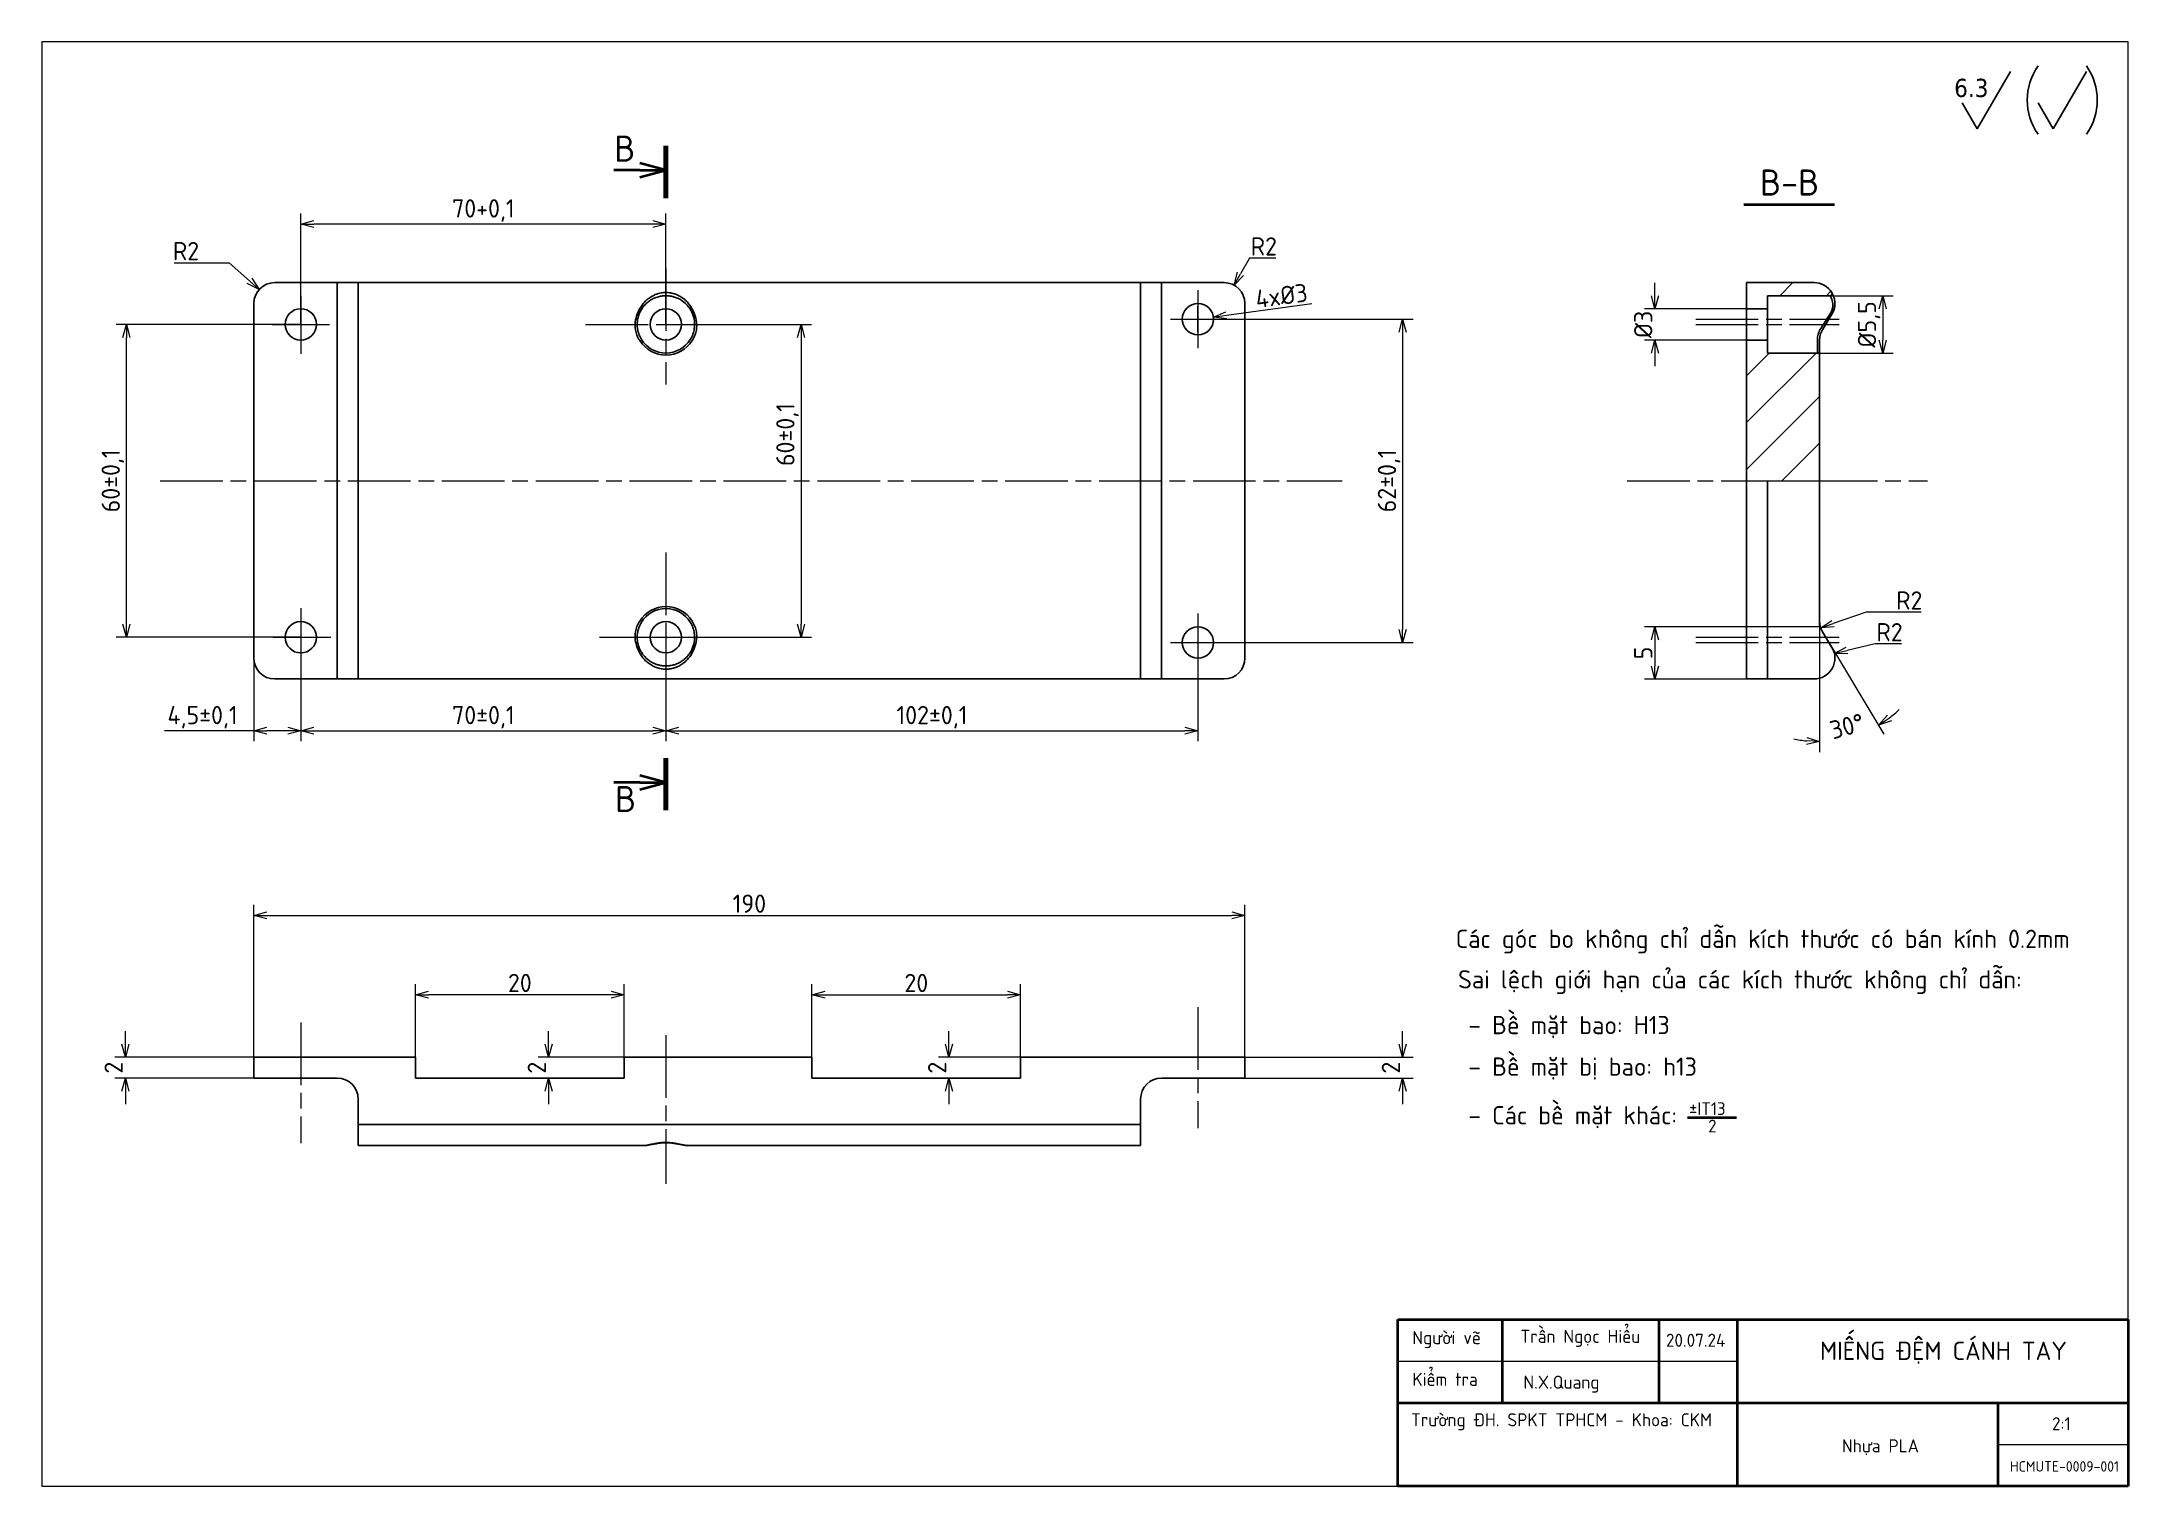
# Paper-space layout 'Sheet' of a CAD drawing. Header units: millimetres. Extents: x 10 to 410, y 10 to 287.
# The model-space entities are those that its viewports show. They can reach past a viewport. Long polylines and large blocks are cut down to what shows.
import ezdxf

# ---------------------------------------------------------------- set-up
doc = ezdxf.new("R2010")
doc.units = ezdxf.units.MM
doc.linetypes.add('AM_ISO08W050', pattern=[18, 12, -1.5, 3, -1.5])
for name, color, linetype, lineweight in [('AM_10', 7, 'AM_ISO08W050', 35), ('DuongTamNho', 7, 'AM_ISO08W050', 13), ('NetDam', 7, 'Continuous', 35), ('Netmanh', 5, 'Continuous', 13), ('NÉT MẶT CẮT', 10, 'Continuous', 70), ('Nét đậm', 7, 'Continuous', 35), ('Symbol (ISO)', 7, 'Continuous', 25)]:
    doc.layers.add(name, color=color, linetype=linetype, lineweight=lineweight)
doc.styles.add('MtXpl_TCVN_7284', font='')
doc.styles.add('Note Text (ISO)', font='')
doc.styles.get('MtXpl_TCVN_7284').set_extended_font_data('TCVN 7284')
doc.styles.get('Note Text (ISO)').set_extended_font_data('TCVN 7284')
doc.dimstyles.new('Default (ISO)$0', dxfattribs={"dimtxt": 3.5, "dimasz": 2.5, "dimexe": 2, "dimexo": 0, "dimgap": 0.5, "dimtad": 1, "dimtxsty": 'Note Text (ISO)', "dimblk": 'OPEN30', "dimblk1": 'OPEN30', "dimblk2": 'OPEN90', "dimcen": 2.5, "dimclrd": 256, "dimclre": 256, "dimclrt": 256, "dimazin": 0, "dimtfac": 1, "dimtofl": 0, "dimtmove": 0, "dimatfit": 3, "dimldrblk": 'OPEN30', "dimfxl": 1, "dimtolj": 1, "dimtzin": 0, "dimlwd": -1, "dimlwe": -1, "dimarcsym": 0})
doc.dimstyles.new('Default (ISO)$2', dxfattribs={"dimtxt": 3.5, "dimasz": 2.5, "dimexe": 2, "dimexo": 0, "dimgap": 0.5, "dimtad": 1, "dimtxsty": 'Note Text (ISO)', "dimblk": 'OPEN30', "dimblk1": 'OPEN30', "dimblk2": 'OPEN90', "dimcen": 2.5, "dimclrd": 256, "dimclre": 256, "dimclrt": 256, "dimazin": 0, "dimtfac": 1, "dimtofl": 0, "dimtmove": 0, "dimatfit": 3, "dimldrblk": 'OPEN30', "dimfxl": 1, "dimtolj": 1, "dimtzin": 0, "dimlwd": -1, "dimlwe": -1, "dimarcsym": 0})
doc.dimstyles.new('Default (ISO)$3', dxfattribs={"dimtxt": 3.5, "dimasz": 2.5, "dimexe": 2, "dimexo": 0, "dimgap": 0.5, "dimtad": 1, "dimtxsty": 'Note Text (ISO)', "dimblk": 'OPEN30', "dimblk1": 'OPEN30', "dimblk2": 'OPEN90', "dimcen": 2.5, "dimclrd": 256, "dimclre": 256, "dimclrt": 256, "dimazin": 0, "dimtfac": 1, "dimtofl": 0, "dimtmove": 0, "dimatfit": 0, "dimldrblk": 'OPEN30', "dimfxl": 1, "dimtolj": 1, "dimtzin": 0, "dimlwd": -1, "dimlwe": -1, "dimarcsym": 0})
doc.dimstyles.new('Default (ISO)$4', dxfattribs={"dimtxt": 3.5, "dimasz": 2.5, "dimexe": 2, "dimexo": 0, "dimgap": 0.5, "dimtad": 1, "dimtih": 1, "dimtoh": 1, "dimtxsty": 'Note Text (ISO)', "dimblk": 'OPEN30', "dimblk1": 'OPEN30', "dimblk2": 'OPEN90', "dimcen": 2.5, "dimclrd": 256, "dimclre": 256, "dimclrt": 256, "dimazin": 0, "dimtfac": 1, "dimtofl": 0, "dimtmove": 0, "dimatfit": 3, "dimldrblk": 'OPEN30', "dimfxl": 1, "dimtolj": 1, "dimtzin": 0, "dimlwd": -1, "dimlwe": -1, "dimarcsym": 0})

psp = doc.layouts.new('Sheet')

# ---------------------------------------------------------------- texts
at = {"layer": 'NetDam', "attachment_point": 1}
for s, insert, char_height in [('{\\fTCVN 7284|b0|i0|c0|p34;Các góc bo không chỉ dẫn kích thước có bán kính 0.2mm}', (281.06, 116.726), 3.5), ('{\\fTCVN 7284|b0|i0|c0|p34;Sai lệch giới hạn của các kích thước không chỉ dẫn:}', (281.526, 108.955), 3.5), ('{\\fTCVN 7284|b0|i0|c0|p34; – Bề mặt bao: H13}', (281.347, 100.192), 3.5), ('{\\fTCVN 7284|b0|i0|c0|p34; – Bề mặt bị bao: h13}', (281.347, 92.223), 3.5), ('{\\fTCVN 7284|b0|i0|c0|p34; – Các bề mặt khác: }', (281.347, 82.894), 3.5), ('{\\fTCVN 7284|b0|i0|c0|p34;±IT13}', (325.799, 83.64), 2.45), ('{\\fTCVN 7284|b0|i0|c0|p34;2}', (329.468, 80.296), 2.45), ('{\\fTCVN 7284|b0|i0|c0|p34;Trần Ngọc Hiểu}', (293.487, 39.993), 2.5), ('{\\fTCVN 7284|b0|i0|c0|p34;Người vẽ}', (272.75, 39.75), 2.5), ('{\\fTCVN 7284|b0|i0|c0|p34;20.07.24}', (321.374, 39.25), 2.5), ('{\\fTCVN 7284|b0|i0|c0|p34;Kiểm tra}', (272.75, 31.75), 2.5), ('{\\fTCVN 7284|b0|i0|c0|p34;N.X.Quang}', (294.053, 31.212), 2.5), ('{\\fTCVN 7284|b0|i0|c0|p34;Trường ĐH. SPKT TPHCM - Khoa: CKM}', (272.498, 24), 2.5), ('{\\fTCVN 7284|b0|i0|c0|p34;Nhựa PLA}', (355.11, 19), 2.5), ('{\\fTCVN 7284|b0|i0|c0|p34;HCMUTE-0009-001}', (387.333, 14.81), 2)]:
    psp.add_mtext(s, dxfattribs=dict(at, insert=insert, char_height=char_height))
for s, insert, char_height, width in [('{\\fTCVN 7284|b0|i0|c0|p34;MIẾNG ĐỆM CÁNH TAY}', (350.922, 37.726), 3.5, 56.1648), ('{\\fTCVN 7284|b0|i0|c0|p34;2:1}', (395.374, 23.25), 2.5, 3.25)]:
    psp.add_mtext(s, dxfattribs=dict(at, insert=insert, char_height=char_height, width=width))
at = {"layer": 'Netmanh', "char_height": 3.5, "attachment_point": 5, "style": 'Note Text (ISO)'}
for insert in [(37.656, 246.852), (244.285, 247.753), (364.233, 173.776)]:
    psp.add_mtext('\\A1;R2', dxfattribs=dict(at, insert=insert))
at = {"layer": 'Symbol (ISO)', "insert": (376.628, 279.895), "char_height": 3.5, "attachment_point": 1}
psp.add_mtext('\\fTahoma|b0|i0;\\W1.;6.3', dxfattribs=at)

msp = doc.modelspace()

# ---------------------------------------------------------------- texts
at = {"layer": 'AM_10', "char_height": 2.5, "attachment_point": 5, "style": 'MtXpl_TCVN_7284'}
for s, insert in [('B', (232.95, 317.34)), ('B-B', (344.6, 314.09)), ('B', (233.03, 254.98))]:
    msp.add_mtext(s, dxfattribs=dict(at, insert=insert))

# ---------------------------------------------------------------- blocks, each defined once
blk = doc.blocks.new('_Open30')
at = {"color": 0, "linetype": 'ByBlock', "lineweight": -2}
for p, q in [((-1, 0.27), (0, 0)), ((0, 0), (-1, -0.27)), ((0, 0), (-1, 0))]:
    blk.add_line(p, q, dxfattribs=at)
blk = doc.blocks.new('*D26')
at = {"layer": 'Defpoints', "color": 0, "transparency": 16777216}
for p in [(129.66, 232.79), (125.78, 172.79), (155.57, 172.79)]:
    blk.add_point(p, dxfattribs=at)
at = {"layer": 'Netmanh', "linetype": 'Continuous', "transparency": 16777216}
for p, q in [((129.66, 232.79), (157.57, 232.79)), ((155.57, 230.29), (155.57, 175.29)), ((125.78, 172.79), (157.57, 172.79))]:
    blk.add_line(p, q, dxfattribs=at)
at = {"layer": 'Netmanh', "transparency": 16777216, "xscale": 2.5, "yscale": 2.5, "zscale": 2.5}
for p, rotation in [((155.57, 232.79), 90), ((155.57, 172.79), 270)]:
    blk.add_blockref('_Open30', p, dxfattribs=dict(at, rotation=rotation))
at = {"layer": 'Netmanh', "transparency": 16777216, "insert": (152.97, 211.66), "char_height": 3.5, "attachment_point": 5, "rotation": 90, "style": 'Note Text (ISO)'}
blk.add_mtext('\\A1;60±0,1', dxfattribs=at)
blk = doc.blocks.new('_Open90')
at = {"color": 0, "linetype": 'ByBlock', "lineweight": -2}
for p, q in [((0, 0), (-1, 0)), ((-0.5, 0.5), (0, 0)), ((0, 0), (-0.5, -0.5))]:
    blk.add_line(p, q, dxfattribs=at)
blk = doc.blocks.new('*D27')
at = {"layer": 'Defpoints', "color": 0, "transparency": 16777216}
for p in [(231.89, 233.79), (231.66, 171.79), (270.89, 171.79)]:
    blk.add_point(p, dxfattribs=at)
at = {"layer": 'Netmanh', "linetype": 'Continuous', "transparency": 16777216}
for p, q in [((231.89, 233.79), (272.89, 233.79)), ((270.89, 231.29), (270.89, 174.29)), ((231.66, 171.79), (272.89, 171.79))]:
    blk.add_line(p, q, dxfattribs=at)
at = {"layer": 'Netmanh', "transparency": 16777216, "xscale": 2.5, "yscale": 2.5, "zscale": 2.5}
for p, rotation in [((270.89, 233.79), 90), ((270.89, 171.79), 270)]:
    blk.add_blockref('_Open30', p, dxfattribs=dict(at, rotation=rotation))
at = {"layer": 'Netmanh', "transparency": 16777216, "insert": (268.29, 202.79), "char_height": 3.5, "attachment_point": 5, "rotation": 90, "style": 'Note Text (ISO)'}
blk.add_mtext('\\A1;62±0,1', dxfattribs=at)
blk = doc.blocks.new('*D28')
at = {"layer": 'Defpoints', "color": 0, "transparency": 16777216}
for p in [(340.82, 238.29), (340.82, 227.29), (362.92, 227.29)]:
    blk.add_point(p, dxfattribs=at)
at = {"layer": 'Netmanh', "linetype": 'Continuous', "transparency": 16777216}
for p, q in [((340.82, 238.29), (364.92, 238.29)), ((362.92, 235.79), (362.92, 229.79)), ((340.82, 227.29), (364.92, 227.29))]:
    blk.add_line(p, q, dxfattribs=at)
at = {"layer": 'Netmanh', "transparency": 16777216, "xscale": 2.5, "yscale": 2.5, "zscale": 2.5}
for p, rotation in [((362.92, 238.29), 90), ((362.92, 227.29), 270)]:
    blk.add_blockref('_Open30', p, dxfattribs=dict(at, rotation=rotation))
at = {"layer": 'Netmanh', "transparency": 16777216, "insert": (360.32, 232.79), "char_height": 3.5, "attachment_point": 5, "rotation": 90, "style": 'Note Text (ISO)'}
blk.add_mtext('\\A1;%%C5,5', dxfattribs=at)
blk = doc.blocks.new('*D29')
at = {"layer": 'Defpoints', "color": 0, "transparency": 16777216}
for p in [(336.82, 235.79), (319.27, 229.79), (336.82, 229.79)]:
    blk.add_point(p, dxfattribs=at)
at = {"layer": 'Netmanh', "linetype": 'Continuous', "transparency": 16777216}
for p, q in [((319.27, 238.29), (319.27, 240.79)), ((336.82, 235.79), (317.27, 235.79)), ((336.82, 229.79), (317.27, 229.79)), ((319.27, 227.29), (319.27, 224.79))]:
    blk.add_line(p, q, dxfattribs=at)
at = {"layer": 'Netmanh', "transparency": 16777216, "xscale": 2.5, "yscale": 2.5, "zscale": 2.5}
for p, rotation in [((319.27, 235.79), 270), ((319.27, 229.79), 90)]:
    blk.add_blockref('_Open30', p, dxfattribs=dict(at, rotation=rotation))
at = {"layer": 'Netmanh', "transparency": 16777216, "insert": (317.02, 232.79), "char_height": 3.5, "attachment_point": 5, "rotation": 90, "style": 'Note Text (ISO)'}
blk.add_mtext('\\A1;%%C3', dxfattribs=at)
blk = doc.blocks.new('*D30')
at = {"layer": 'Defpoints', "color": 0, "transparency": 16777216}
for p in [(240.66, 92.27), (240.66, 88.27), (270.89, 88.27)]:
    blk.add_point(p, dxfattribs=at)
at = {"layer": 'Netmanh', "linetype": 'Continuous', "transparency": 16777216}
for p, q in [((270.89, 94.77), (270.89, 97.27)), ((240.66, 92.27), (272.89, 92.27)), ((240.66, 88.27), (272.89, 88.27)), ((270.89, 85.77), (270.89, 83.27))]:
    blk.add_line(p, q, dxfattribs=at)
at = {"layer": 'Netmanh', "transparency": 16777216, "xscale": 2.5, "yscale": 2.5, "zscale": 2.5}
for p, rotation in [((270.89, 92.27), 270), ((270.89, 88.27), 90)]:
    blk.add_blockref('_Open30', p, dxfattribs=dict(at, rotation=rotation))
at = {"layer": 'Netmanh', "transparency": 16777216, "insert": (268.64, 90.27), "char_height": 3.5, "attachment_point": 5, "rotation": 90, "style": 'Note Text (ISO)'}
blk.add_mtext('\\A1;2', dxfattribs=at)
blk = doc.blocks.new('*D31')
at = {"layer": 'Defpoints', "color": 0, "transparency": 16777216}
for p in [(183.91, 92.27), (197.66, 92.27), (197.66, 88.27)]:
    blk.add_point(p, dxfattribs=at)
at = {"layer": 'Netmanh', "linetype": 'Continuous', "transparency": 16777216}
for p, q in [((183.91, 94.77), (183.91, 97.27)), ((197.66, 92.27), (181.91, 92.27)), ((197.66, 88.27), (181.91, 88.27)), ((183.91, 85.77), (183.91, 83.27))]:
    blk.add_line(p, q, dxfattribs=at)
at = {"layer": 'Netmanh', "transparency": 16777216, "xscale": 2.5, "yscale": 2.5, "zscale": 2.5}
for p, rotation in [((183.91, 92.27), 270), ((183.91, 88.27), 90)]:
    blk.add_blockref('_Open30', p, dxfattribs=dict(at, rotation=rotation))
at = {"layer": 'Netmanh', "transparency": 16777216, "insert": (181.66, 90.27), "char_height": 3.5, "attachment_point": 5, "rotation": 90, "style": 'Note Text (ISO)'}
blk.add_mtext('\\A1;2', dxfattribs=at)
blk = doc.blocks.new('*D32')
at = {"layer": 'Defpoints', "color": 0, "transparency": 16777216}
for p in [(197.66, 104.26), (197.66, 92.27), (157.66, 88.27)]:
    blk.add_point(p, dxfattribs=at)
at = {"layer": 'Netmanh', "linetype": 'Continuous', "transparency": 16777216}
for p, q in [((157.66, 88.27), (157.66, 106.26)), ((160.16, 104.26), (195.16, 104.26)), ((197.66, 92.27), (197.66, 106.26))]:
    blk.add_line(p, q, dxfattribs=at)
at = {"layer": 'Netmanh', "transparency": 16777216, "xscale": 2.5, "yscale": 2.5, "zscale": 2.5, "rotation": 180}
blk.add_blockref('_Open30', (157.66, 104.26), dxfattribs=at)
at = {"layer": 'Netmanh', "transparency": 16777216, "xscale": 2.5, "yscale": 2.5, "zscale": 2.5}
blk.add_blockref('_Open30', (197.66, 104.26), dxfattribs=at)
at = {"layer": 'Netmanh', "transparency": 16777216, "insert": (177.66, 106.51), "char_height": 3.5, "attachment_point": 5, "style": 'Note Text (ISO)'}
blk.add_mtext('\\A1;20', dxfattribs=at)
blk = doc.blocks.new('*D33')
at = {"layer": 'Defpoints', "color": 0, "transparency": 16777216}
for p in [(81.66, 104.26), (81.66, 88.27), (121.66, 88.27)]:
    blk.add_point(p, dxfattribs=at)
at = {"layer": 'Netmanh', "linetype": 'Continuous', "transparency": 16777216}
for p, q in [((81.66, 88.27), (81.66, 106.26)), ((119.16, 104.26), (84.16, 104.26)), ((121.66, 88.27), (121.66, 106.26))]:
    blk.add_line(p, q, dxfattribs=at)
at = {"layer": 'Netmanh', "transparency": 16777216, "xscale": 2.5, "yscale": 2.5, "zscale": 2.5, "rotation": 180}
blk.add_blockref('_Open30', (81.66, 104.26), dxfattribs=at)
at = {"layer": 'Netmanh', "transparency": 16777216, "xscale": 2.5, "yscale": 2.5, "zscale": 2.5}
blk.add_blockref('_Open30', (121.66, 104.26), dxfattribs=at)
at = {"layer": 'Netmanh', "transparency": 16777216, "insert": (101.66, 106.51), "char_height": 3.5, "attachment_point": 5, "style": 'Note Text (ISO)'}
blk.add_mtext('\\A1;20', dxfattribs=at)
blk = doc.blocks.new('*D34')
at = {"layer": 'Defpoints', "color": 0, "transparency": 16777216}
for p in [(26.04, 92.27), (50.66, 92.27), (50.66, 88.27)]:
    blk.add_point(p, dxfattribs=at)
at = {"layer": 'Netmanh', "linetype": 'Continuous', "transparency": 16777216}
for p, q in [((26.04, 94.77), (26.04, 97.27)), ((50.66, 92.27), (24.04, 92.27)), ((50.66, 88.27), (24.04, 88.27)), ((26.04, 85.77), (26.04, 83.27))]:
    blk.add_line(p, q, dxfattribs=at)
at = {"layer": 'Netmanh', "transparency": 16777216, "xscale": 2.5, "yscale": 2.5, "zscale": 2.5}
for p, rotation in [((26.04, 92.27), 270), ((26.04, 88.27), 90)]:
    blk.add_blockref('_Open30', p, dxfattribs=dict(at, rotation=rotation))
at = {"layer": 'Netmanh', "transparency": 16777216, "insert": (23.79, 90.27), "char_height": 3.5, "attachment_point": 5, "rotation": 90, "style": 'Note Text (ISO)'}
blk.add_mtext('\\A1;2', dxfattribs=at)
blk = doc.blocks.new('*D35')
at = {"layer": 'Defpoints', "color": 0, "transparency": 16777216}
for p in [(129.66, 172.79), (231.66, 171.79), (231.66, 154.87)]:
    blk.add_point(p, dxfattribs=at)
at = {"layer": 'Netmanh', "linetype": 'Continuous', "transparency": 16777216}
for p, q in [((129.66, 172.79), (129.66, 152.87)), ((231.66, 171.79), (231.66, 152.87)), ((132.16, 154.87), (229.16, 154.87))]:
    blk.add_line(p, q, dxfattribs=at)
at = {"layer": 'Netmanh', "transparency": 16777216, "xscale": 2.5, "yscale": 2.5, "zscale": 2.5, "rotation": 180}
blk.add_blockref('_Open30', (129.66, 154.87), dxfattribs=at)
at = {"layer": 'Netmanh', "transparency": 16777216, "xscale": 2.5, "yscale": 2.5, "zscale": 2.5}
blk.add_blockref('_Open30', (231.66, 154.87), dxfattribs=at)
at = {"layer": 'Netmanh', "transparency": 16777216, "insert": (180.66, 157.47), "char_height": 3.5, "attachment_point": 5, "style": 'Note Text (ISO)'}
blk.add_mtext('\\A1;102±0,1', dxfattribs=at)
blk = doc.blocks.new('*D36')
at = {"layer": 'Defpoints', "color": 0, "transparency": 16777216}
for p in [(59.66, 172.79), (129.66, 172.79), (129.66, 154.87)]:
    blk.add_point(p, dxfattribs=at)
at = {"layer": 'Netmanh', "linetype": 'Continuous', "transparency": 16777216}
for p, q in [((59.66, 172.79), (59.66, 152.87)), ((129.66, 172.79), (129.66, 152.87)), ((62.16, 154.87), (127.16, 154.87))]:
    blk.add_line(p, q, dxfattribs=at)
at = {"layer": 'Netmanh', "transparency": 16777216, "xscale": 2.5, "yscale": 2.5, "zscale": 2.5, "rotation": 180}
blk.add_blockref('_Open30', (59.66, 154.87), dxfattribs=at)
at = {"layer": 'Netmanh', "transparency": 16777216, "xscale": 2.5, "yscale": 2.5, "zscale": 2.5}
blk.add_blockref('_Open30', (129.66, 154.87), dxfattribs=at)
at = {"layer": 'Netmanh', "transparency": 16777216, "insert": (94.66, 157.47), "char_height": 3.5, "attachment_point": 5, "style": 'Note Text (ISO)'}
blk.add_mtext('\\A1;70±0,1', dxfattribs=at)
blk = doc.blocks.new('*D37')
at = {"layer": 'Defpoints', "color": 0, "transparency": 16777216}
for p in [(121.66, 92.27), (107.16, 88.27), (121.66, 88.27)]:
    blk.add_point(p, dxfattribs=at)
at = {"layer": 'Netmanh', "linetype": 'Continuous', "transparency": 16777216}
for p, q in [((107.16, 94.77), (107.16, 97.27)), ((121.66, 92.27), (105.16, 92.27)), ((121.66, 88.27), (105.16, 88.27)), ((107.16, 85.77), (107.16, 83.27))]:
    blk.add_line(p, q, dxfattribs=at)
at = {"layer": 'Netmanh', "transparency": 16777216, "xscale": 2.5, "yscale": 2.5, "zscale": 2.5}
for p, rotation in [((107.16, 92.27), 270), ((107.16, 88.27), 90)]:
    blk.add_blockref('_Open30', p, dxfattribs=dict(at, rotation=rotation))
at = {"layer": 'Netmanh', "transparency": 16777216, "insert": (104.91, 90.27), "char_height": 3.5, "attachment_point": 5, "rotation": 90, "style": 'Note Text (ISO)'}
blk.add_mtext('\\A1;2', dxfattribs=at)
blk = doc.blocks.new('*D38')
at = {"layer": 'Defpoints', "color": 0, "transparency": 16777216}
for p in [(50.66, 172.79), (59.66, 172.79), (50.66, 154.87)]:
    blk.add_point(p, dxfattribs=at)
at = {"layer": 'Netmanh', "linetype": 'Continuous', "transparency": 16777216}
for p, q in [((50.66, 172.79), (50.66, 152.87)), ((59.66, 172.79), (59.66, 152.87)), ((50.66, 154.87), (33.51, 154.87)), ((57.16, 154.87), (53.16, 154.87))]:
    blk.add_line(p, q, dxfattribs=at)
at = {"layer": 'Netmanh', "transparency": 16777216, "xscale": 2.5, "yscale": 2.5, "zscale": 2.5, "rotation": 180}
blk.add_blockref('_Open30', (50.66, 154.87), dxfattribs=at)
at = {"layer": 'Netmanh', "transparency": 16777216, "xscale": 2.5, "yscale": 2.5, "zscale": 2.5}
blk.add_blockref('_Open30', (59.66, 154.87), dxfattribs=at)
at = {"layer": 'Netmanh', "transparency": 16777216, "insert": (40.83, 157.47), "char_height": 3.5, "attachment_point": 5, "style": 'Note Text (ISO)'}
blk.add_mtext('\\A1;4,5±0,1', dxfattribs=at)
blk = doc.blocks.new('*D39')
at = {"layer": 'Defpoints', "color": 0, "transparency": 16777216}
for p in [(240.66, 119.47), (50.66, 88.27), (240.66, 88.27)]:
    blk.add_point(p, dxfattribs=at)
at = {"layer": 'Netmanh', "linetype": 'Continuous', "transparency": 16777216}
for p, q in [((50.66, 88.27), (50.66, 121.47)), ((240.66, 88.27), (240.66, 121.47)), ((53.16, 119.47), (238.16, 119.47))]:
    blk.add_line(p, q, dxfattribs=at)
at = {"layer": 'Netmanh', "transparency": 16777216, "xscale": 2.5, "yscale": 2.5, "zscale": 2.5, "rotation": 180}
blk.add_blockref('_Open30', (50.66, 119.47), dxfattribs=at)
at = {"layer": 'Netmanh', "transparency": 16777216, "xscale": 2.5, "yscale": 2.5, "zscale": 2.5}
blk.add_blockref('_Open30', (240.66, 119.47), dxfattribs=at)
at = {"layer": 'Netmanh', "transparency": 16777216, "insert": (145.66, 121.72), "char_height": 3.5, "attachment_point": 5, "style": 'Note Text (ISO)'}
blk.add_mtext('\\A1;190', dxfattribs=at)
blk = doc.blocks.new('*D40')
at = {"layer": 'Defpoints', "color": 0, "transparency": 16777216}
for p in [(350.82, 175.9), (350.82, 174.79), (350.82, 174.79), (351.39, 173.84), (354.76, 153.14)]:
    blk.add_point(p, dxfattribs=at)
at = {"layer": 'Netmanh', "linetype": 'Continuous', "transparency": 16777216}
for p, q in [((350.82, 174.79), (350.82, 150.79)), ((351.39, 173.84), (363.17, 154.21))]:
    blk.add_line(p, q, dxfattribs=at)
for start, end in [(307.4758, 313.9879), (256.9759, 263.4879)]:
    blk.add_arc((350.82, 174.79), 22.01, start, end, dxfattribs=at)
at = {"layer": 'Netmanh', "transparency": 16777216, "xscale": 2.5, "yscale": 2.5, "zscale": 2.5}
for p, rotation in [((362.14, 155.92), 214.2197881809683), ((350.82, 152.79), 356.7439683510991)]:
    blk.add_blockref('_Open30', p, dxfattribs=dict(at, rotation=rotation))
at = {"layer": 'Netmanh', "transparency": 16777216, "insert": (356.09, 155.75), "char_height": 3.5, "attachment_point": 5, "rotation": 15.4819, "style": 'Note Text (ISO)'}
blk.add_mtext('\\A1;30%%D', dxfattribs=at)
blk = doc.blocks.new('*D41')
at = {"layer": 'Defpoints', "color": 0, "transparency": 16777216}
for p in [(350.82, 174.79), (319.27, 164.79), (349.75, 164.79)]:
    blk.add_point(p, dxfattribs=at)
at = {"layer": 'Netmanh', "linetype": 'Continuous', "transparency": 16777216}
for p, q in [((350.82, 174.79), (317.27, 174.79)), ((319.27, 172.29), (319.27, 167.29)), ((349.75, 164.79), (317.27, 164.79))]:
    blk.add_line(p, q, dxfattribs=at)
at = {"layer": 'Netmanh', "transparency": 16777216, "xscale": 2.5, "yscale": 2.5, "zscale": 2.5}
for p, rotation in [((319.27, 174.79), 90), ((319.27, 164.79), 270)]:
    blk.add_blockref('_Open30', p, dxfattribs=dict(at, rotation=rotation))
at = {"layer": 'Netmanh', "transparency": 16777216, "insert": (317.02, 169.79), "char_height": 3.5, "attachment_point": 5, "rotation": 90, "style": 'Note Text (ISO)'}
blk.add_mtext('\\A1;5', dxfattribs=at)
blk = doc.blocks.new('*D43')
at = {"layer": 'Defpoints', "color": 0, "transparency": 16777216}
for p in [(26.24, 232.79), (59.66, 232.79), (59.66, 172.79)]:
    blk.add_point(p, dxfattribs=at)
at = {"layer": 'Netmanh', "linetype": 'Continuous', "transparency": 16777216}
for p, q in [((59.66, 232.79), (24.24, 232.79)), ((26.24, 175.29), (26.24, 230.29)), ((59.66, 172.79), (24.24, 172.79))]:
    blk.add_line(p, q, dxfattribs=at)
at = {"layer": 'Netmanh', "transparency": 16777216, "xscale": 2.5, "yscale": 2.5, "zscale": 2.5}
for p, rotation in [((26.24, 232.79), 90), ((26.24, 172.79), 270)]:
    blk.add_blockref('_Open30', p, dxfattribs=dict(at, rotation=rotation))
at = {"layer": 'Netmanh', "transparency": 16777216, "insert": (23.64, 202.79), "char_height": 3.5, "attachment_point": 5, "rotation": 90, "style": 'Note Text (ISO)'}
blk.add_mtext('\\A1;60±0,1', dxfattribs=at)
blk = doc.blocks.new('*D44')
at = {"layer": 'Defpoints', "color": 0, "transparency": 16777216}
for p in [(228.69, 233.38), (234.63, 234.21)]:
    blk.add_point(p, dxfattribs=at)
at = {"layer": 'Netmanh', "transparency": 16777216}
for p, q in [((231.66, 231.29), (231.66, 236.29)), ((229.16, 233.79), (234.16, 233.79))]:
    blk.add_line(p, q, dxfattribs=at)
at = {"layer": 'Netmanh', "linetype": 'Continuous', "transparency": 16777216}
blk.add_line((237.11, 234.55), (253.49, 236.82), dxfattribs=at)
at = {"layer": 'Netmanh', "transparency": 16777216, "xscale": 2.5, "yscale": 2.5, "zscale": 2.5, "rotation": 187.8992860937129}
blk.add_blockref('_Open30', (234.63, 234.21), dxfattribs=at)
at = {"layer": 'Netmanh', "transparency": 16777216, "insert": (247.66, 238.28), "char_height": 3.5, "attachment_point": 5, "rotation": 7.8993, "style": 'Note Text (ISO)'}
blk.add_mtext('\\A1;4x%%C3', dxfattribs=at)
blk = doc.blocks.new('*D46')
at = {"layer": 'Defpoints', "color": 0, "transparency": 16777216}
for p in [(59.66, 252.03), (59.66, 232.79), (129.66, 232.79)]:
    blk.add_point(p, dxfattribs=at)
at = {"layer": 'Netmanh', "linetype": 'Continuous', "transparency": 16777216}
for p, q in [((59.66, 232.79), (59.66, 254.03)), ((127.16, 252.03), (62.16, 252.03)), ((129.66, 232.79), (129.66, 254.03))]:
    blk.add_line(p, q, dxfattribs=at)
at = {"layer": 'Netmanh', "transparency": 16777216, "xscale": 2.5, "yscale": 2.5, "zscale": 2.5, "rotation": 180}
blk.add_blockref('_Open30', (59.66, 252.03), dxfattribs=at)
at = {"layer": 'Netmanh', "transparency": 16777216, "xscale": 2.5, "yscale": 2.5, "zscale": 2.5}
blk.add_blockref('_Open30', (129.66, 252.03), dxfattribs=at)
at = {"layer": 'Netmanh', "transparency": 16777216, "insert": (94.66, 254.63), "char_height": 3.5, "attachment_point": 5, "style": 'Note Text (ISO)'}
blk.add_mtext('\\A2;70+0,1', dxfattribs=at)
blk = doc.blocks.new('*D47')
at = {"layer": 'Defpoints', "color": 0, "transparency": 16777216}
for p in [(351.04, 174.59), (354.82, 175.9)]:
    blk.add_point(p, dxfattribs=at)
at = {"layer": 'Netmanh', "linetype": 'Continuous', "transparency": 16777216}
for p, q in [((359.73, 177.61), (353.4, 175.41)), ((370.29, 177.61), (359.73, 177.61))]:
    blk.add_line(p, q, dxfattribs=at)
at = {"layer": 'Netmanh', "transparency": 16777216, "xscale": 2.5, "yscale": 2.5, "zscale": 2.5, "rotation": 199.1606113045617}
blk.add_blockref('_Open30', (351.04, 174.59), dxfattribs=at)
at = {"layer": 'Netmanh', "transparency": 16777216, "insert": (368.02, 179.86), "char_height": 3.5, "attachment_point": 5, "style": 'Note Text (ISO)'}
blk.add_mtext('\\A1;R2', dxfattribs=at)

# ---------------------------------------------------------------- dimensions: what is measured, and where the dimension line sits
at = {"layer": 'Netmanh'}
for base, p1, p2, text, override, picture, middle in [((59.659, 252.031), (129.659, 232.794), (59.659, 232.794), '70+0,1', {"dimgap": 0.5, "dimlfac": -0.5, "dimtol": 1, "dimlim": 0, "dimtp": 0.1, "dimtm": 0.1, "dimtolj": 2}, '*D46', (94.659, 254.631)), ((240.659, 119.472), (50.659, 88.275), (240.659, 88.275), '190', {"dimgap": 0.5, "dimtol": 1, "dimlim": 0, "dimtp": 0.1, "dimtm": 0.1, "dimtdec": 1}, '*D39', (145.659, 121.722)), ((81.659, 104.263), (121.659, 88.275), (81.659, 88.275), '20', {"dimgap": 0.5, "dimlfac": -0.5, "dimtol": 1, "dimlim": 0, "dimtp": 0.1, "dimtm": 0.1, "dimtdec": 1}, '*D33', (101.659, 106.513))]:
    dim = psp.add_linear_dim(base=base, p1=p1, p2=p2, text=text, dimstyle='Default (ISO)$0', override=override, dxfattribs=at)
    dim.commit()
    dim.dimension.update_dxf_attribs({"geometry": picture, "text_midpoint": middle})
dim = psp.add_diameter_dim_2p(p1=(228.688, 233.382), p2=(234.631, 234.206), text='4x%%C3', dimstyle='Default (ISO)$3', override={"dimgap": 0.5, "dimlfac": -0.5, "dimtol": 1, "dimlim": 0, "dimtp": 0.1, "dimtm": 0.1, "dimtdec": 1}, dxfattribs=at)
dim.commit()
dim.dimension.update_dxf_attribs({"geometry": '*D44', "text_midpoint": (247.966, 236.056), "dimtype": 163})
for base, p1, p2, text, override, picture, middle in [((319.275, 229.794), (336.817, 235.794), (336.817, 229.794), '%%C3', {"dimgap": 0.5, "dimlfac": -0.5, "dimtol": 1, "dimlim": 0, "dimtp": 0.1, "dimtm": 0.1, "dimtdec": 1}, '*D29', (317.025, 232.794)), ((362.922, 227.294), (340.817, 238.294), (340.817, 227.294), '%%C5,5', {"dimgap": 0.5, "dimlfac": -0.5, "dimtol": 1, "dimlim": 0, "dimtp": 0.1, "dimtm": 0.1, "dimtdec": 1}, '*D28', (360.322, 232.794)), ((319.275, 164.794), (350.817, 174.794), (349.752, 164.794), '5', {"dimgap": 0.5, "dimlfac": -0.5, "dimtol": 1, "dimlim": 0, "dimtp": 0.1, "dimtm": 0.1}, '*D41', (317.025, 169.794)), ((26.04, 92.275), (50.659, 88.275), (50.659, 92.275), '2', {"dimgap": 0.5, "dimlfac": -0.5, "dimtol": 1, "dimlim": 0, "dimtp": 0.1, "dimtm": 0.1, "dimtdec": 1}, '*D34', (23.79, 90.275)), ((107.162, 88.275), (121.659, 92.275), (121.659, 88.275), '2', {"dimgap": 0.5, "dimlfac": -0.5, "dimtol": 1, "dimlim": 0, "dimtp": 0.1, "dimtm": 0.1, "dimtdec": 1}, '*D37', (104.912, 90.275)), ((183.914, 92.275), (197.659, 88.275), (197.659, 92.275), '2', {"dimgap": 0.5, "dimlfac": -0.5, "dimtol": 1, "dimlim": 0, "dimtp": 0.1, "dimtm": 0.1, "dimtdec": 1}, '*D31', (181.664, 90.275)), ((270.892, 88.275), (240.659, 92.275), (240.659, 88.275), '2', {"dimgap": 0.5, "dimlfac": -0.5, "dimtol": 1, "dimlim": 0, "dimtp": 0.1, "dimtm": 0.1, "dimtdec": 1}, '*D30', (268.642, 90.275))]:
    dim = psp.add_linear_dim(base=base, p1=p1, p2=p2, angle=90, text=text, dimstyle='Default (ISO)$0', override=override, dxfattribs=at)
    dim.commit()
    dim.dimension.update_dxf_attribs({"geometry": picture, "text_midpoint": middle})
for base, p1, p2, picture, middle in [((26.243, 232.794), (59.659, 172.794), (59.659, 232.794), '*D43', (23.643, 202.794)), ((270.892, 171.794), (231.892, 233.794), (231.659, 171.794), '*D27', (268.292, 202.794))]:
    dim = psp.add_linear_dim(base=base, p1=p1, p2=p2, angle=90, dimstyle='Default (ISO)$0', override={"dimgap": 0.5, "dimtol": 1, "dimlim": 0, "dimtp": 0.1, "dimtm": 0.1, "dimtdec": 1}, dxfattribs=at)
    dim.commit()
    dim.dimension.update_dxf_attribs({"geometry": picture, "text_midpoint": middle})
dim = psp.add_linear_dim(base=(155.571, 172.794), p1=(129.659, 232.794), p2=(125.782, 172.794), angle=90, dimstyle='Default (ISO)$0', override={"dimgap": 0.5, "dimtol": 1, "dimlim": 0, "dimtp": 0.1, "dimtm": 0.1, "dimtdec": 1}, dxfattribs=at)
dim.commit()
dim.dimension.update_dxf_attribs({"geometry": '*D26', "text_midpoint": (155.571, 211.661), "dimtype": 160})
dim = psp.add_radius_dim(center=(354.817, 175.902), mpoint=(351.038, 174.589), text='R2', dimstyle='Default (ISO)$4', override={"dimgap": 0.5, "dimlfac": -0.5, "dimtol": 1, "dimlim": 0, "dimtp": 0.1, "dimtm": 0.1, "dimtdec": 1}, dxfattribs=at)
dim.commit()
dim.dimension.update_dxf_attribs({"geometry": '*D47', "text_midpoint": (368.016, 177.609), "dimtype": 164})
for base, p1, p2, override, picture, middle in [((50.659, 154.873), (59.659, 172.794), (50.659, 172.794), {"dimgap": 0.5, "dimlfac": -0.5, "dimtol": 1, "dimlim": 0, "dimtp": 0.1, "dimtm": 0.1, "dimtdec": 1}, '*D38', (40.834, 157.473)), ((129.659, 154.873), (59.659, 172.794), (129.659, 172.794), {"dimgap": 0.5, "dimtol": 1, "dimlim": 0, "dimtp": 0.1, "dimtm": 0.1, "dimtdec": 1}, '*D36', (94.659, 157.473)), ((231.659, 154.873), (129.659, 172.794), (231.659, 171.794), {"dimgap": 0.5, "dimtol": 1, "dimlim": 0, "dimtp": 0.1, "dimtm": 0.1, "dimtdec": 1}, '*D35', (180.659, 157.473))]:
    dim = psp.add_linear_dim(base=base, p1=p1, p2=p2, dimstyle='Default (ISO)$0', override=override, dxfattribs=at)
    dim.commit()
    dim.dimension.update_dxf_attribs({"geometry": picture, "text_midpoint": middle})
dim = psp.add_angular_dim_2l(base=(354.76, 153.142), line1=((350.817, 174.794), (350.817, 175.902)), line2=((350.817, 174.794), (351.387, 173.844)), text='30%%D', dimstyle='Default (ISO)$2', override={"dimgap": 0.5, "dimlfac": -0.5, "dimtol": 1, "dimlim": 0, "dimtp": 0.1, "dimtm": 0.1}, dxfattribs=at)
dim.commit()
dim.dimension.update_dxf_attribs({"geometry": '*D40', "text_midpoint": (356.091, 155.753)})
dim = psp.add_linear_dim(base=(197.659, 104.263), p1=(157.659, 88.275), p2=(197.659, 92.275), text='20', dimstyle='Default (ISO)$0', override={"dimgap": 0.5, "dimlfac": -0.5, "dimtol": 1, "dimlim": 0, "dimtp": 0.1, "dimtm": 0.1, "dimtdec": 1}, dxfattribs=at)
dim.commit()
dim.dimension.update_dxf_attribs({"geometry": '*D32', "text_midpoint": (177.659, 104.263), "dimtype": 160})

# ---------------------------------------------------------------- hatches: boundary and pattern name
at = {"layer": 'Netmanh'}
h = msp.add_hatch(dxfattribs=at)
h.set_pattern_fill('ANSI31', color=256)
h.paths.add_polyline_path([(346.94, 304.49), (340.47, 304.49), (340.47, 301.99), (342.47, 301.99), (342.47, 303.24), (348.47, 303.24, 0.588196), (348.64, 303.54, 0.259291)])
h.paths.add_polyline_path([(347.47, 297.54, 0.414214), (347.27, 297.74), (342.47, 297.74), (342.47, 298.99), (340.47, 298.99), (340.47, 285.49), (347.47, 285.49)])

# ---------------------------------------------------------------- linework, layer by layer
at = {"color": 7, "linetype": 'Continuous', "lineweight": 25}
for p, q in [((199.39, 304.49), (205.39, 304.49)), ((205.39, 266.49), (205.39, 304.49)), ((205.39, 304.49), (207.39, 304.49)), ((207.39, 304.49), (282.39, 304.49)), ((207.39, 301.46), (207.39, 304.49)), ((282.39, 304.49), (282.39, 301.46)), ((282.39, 304.49), (284.39, 304.49)), ((284.39, 304.49), (284.39, 266.49)), ((290.39, 304.49), (284.39, 304.49)), ((340.47, 304.49), (346.94, 304.49)), ((340.47, 301.99), (340.47, 304.49)), ((197.39, 268.49), (197.39, 302.49)), ((292.39, 302.49), (292.39, 268.49)), ((348.47, 303.24), (342.47, 303.24)), ((342.47, 301.99), (342.47, 303.24)), ((207.39, 301.46), (207.39, 299.96)), ((282.39, 301.46), (282.39, 299.96)), ((340.47, 301.99), (342.47, 301.99)), ((340.47, 301.99), (340.47, 298.99)), ((342.47, 298.99), (342.47, 301.99)), ((347.58, 300.09), (348.48, 301.49)), ((348.65, 301.46), (347.76, 299.96)), ((207.39, 298.93), (207.39, 299.96)), ((207.39, 298.93), (207.39, 272.04)), ((282.39, 299.96), (282.39, 298.93)), ((282.39, 298.93), (282.39, 272.04)), ((340.47, 285.49), (340.47, 298.99)), ((342.47, 298.99), (340.47, 298.99)), ((342.47, 297.74), (342.47, 298.99)), ((347.27, 297.74), (347.27, 299.04)), ((347.47, 298.93), (347.47, 297.54)), ((342.47, 297.74), (347.27, 297.74)), ((347.47, 297.54), (347.47, 285.49)), ((340.47, 285.49), (340.47, 268.49)), ((342.47, 268.49), (342.47, 285.49)), ((347.47, 272.04), (347.47, 285.49)), ((207.39, 271.01), (207.39, 272.04)), ((282.39, 272.04), (282.39, 271.01)), ((207.39, 269.51), (207.39, 271.01)), ((282.39, 269.51), (282.39, 271.01)), ((348.65, 269.51), (347.76, 271.01)), ((207.39, 266.49), (207.39, 269.51)), ((282.39, 269.51), (282.39, 266.49)), ((340.47, 266.49), (340.47, 268.49)), ((342.47, 268.49), (342.47, 266.49)), ((199.39, 266.49), (205.39, 266.49)), ((207.39, 266.49), (205.39, 266.49)), ((282.39, 266.49), (207.39, 266.49)), ((284.39, 266.49), (282.39, 266.49)), ((290.39, 266.49), (284.39, 266.49)), ((342.47, 266.49), (340.47, 266.49)), ((344.47, 266.49), (342.47, 266.49)), ((346.94, 266.49), (344.47, 266.49)), ((197.39, 228.23), (197.39, 230.23)), ((197.39, 230.23), (199.39, 230.23)), ((199.39, 230.23), (212.89, 230.23)), ((212.89, 230.23), (212.89, 228.23)), ((232.89, 230.23), (232.89, 228.23)), ((232.89, 230.23), (250.89, 230.23)), ((250.89, 228.23), (250.89, 230.23)), ((270.89, 228.23), (270.89, 230.23)), ((270.89, 230.23), (290.39, 230.23)), ((290.39, 230.23), (292.39, 230.23)), ((292.39, 230.23), (292.39, 228.23)), ((199.39, 228.23), (197.39, 228.23)), ((199.39, 228.23), (205.39, 228.23)), ((212.89, 228.23), (232.89, 228.23)), ((270.89, 228.23), (250.89, 228.23)), ((290.39, 228.23), (284.39, 228.23)), ((292.39, 228.23), (290.39, 228.23)), ((207.39, 223.76), (207.39, 226.23)), ((282.39, 223.76), (282.39, 226.23)), ((207.39, 221.76), (207.39, 223.76)), ((207.39, 223.76), (282.39, 223.76)), ((282.39, 223.76), (282.39, 221.76)), ((207.39, 221.76), (234.73, 221.76)), ((234.73, 221.76), (234.75, 221.76)), ((238.97, 221.77), (239.03, 221.78)), ((239.03, 221.76), (282.39, 221.76))]:
    msp.add_line(p, q, dxfattribs=at)
for centre in [(287.89, 300.99), (201.89, 300.49), (236.89, 300.49), (201.89, 270.49), (236.89, 270.49), (287.89, 269.99)]:
    msp.add_circle(centre, 1.5, dxfattribs=at)
for centre, radius, start, end in [((199.39, 302.49), 2, 90, 180), ((290.39, 302.49), 2, 0, 90), ((346.94, 302.49), 2, 31.8554, 90), ((348.47, 303.44), 0.2, 270, 31.8554), ((236.89, 300.38), 2.95, 158.6517, 188.2259), ((236.89, 300.49), 2.75, 158.6517, 188.2259), ((236.89, 300.49), 2.75, 351.7741, 21.3483), ((236.89, 300.38), 2.95, 351.7741, 21.3483), ((236.89, 300.49), 2.95, 211.7874, 328.2126), ((236.89, 300.49), 2.75, 211.7874, 328.2126), ((347.27, 297.54), 0.2, 0, 90), ((236.89, 270.49), 2.95, 31.7874, 148.2126), ((236.89, 270.49), 2.75, 31.7874, 148.2126), ((349.47, 272.04), 2, 180, 210.9638), ((236.89, 270.59), 2.95, 171.7741, 201.3483), ((236.89, 270.49), 2.75, 171.7741, 201.3483), ((236.89, 270.49), 2.75, 338.6517, 8.2259), ((236.89, 270.59), 2.95, 338.6517, 8.2259), ((199.39, 268.49), 2, 180, 270), ((290.39, 268.49), 2, 270, 0), ((346.94, 268.49), 2, 270, 30.9638), ((205.39, 226.23), 2, 0, 90), ((284.39, 226.23), 2, 90, 180)]:
    msp.add_arc(centre, radius, start, end, dxfattribs=at)
for points, knots in [([(234.14, 301.46), (234.19, 301.59), (234.24, 301.72), (234.38, 301.99), (234.46, 302.12), (234.63, 302.38), (234.73, 302.5), (234.94, 302.73), (235.06, 302.84), (235.3, 303.03), (235.43, 303.11), (235.69, 303.26), (235.83, 303.33), (236.12, 303.43), (236.27, 303.47), (236.58, 303.53), (236.73, 303.54), (237.04, 303.54), (237.2, 303.53), (237.51, 303.47), (237.66, 303.43), (237.95, 303.33), (238.09, 303.26), (238.36, 303.11), (238.48, 303.03), (238.72, 302.84), (238.84, 302.73), (239.05, 302.5), (239.15, 302.38), (239.32, 302.12), (239.4, 301.99), (239.54, 301.72), (239.59, 301.59), (239.64, 301.46)], [0, 0, 0, 0, 0.0625, 0.0625, 0.125, 0.125, 0.1875, 0.1875, 0.25, 0.25, 0.3125, 0.3125, 0.375, 0.375, 0.4375, 0.4375, 0.5, 0.5, 0.5625, 0.5625, 0.625, 0.625, 0.6875, 0.6875, 0.75, 0.75, 0.8125, 0.8125, 0.875, 0.875, 0.9375, 0.9375, 1, 1, 1, 1]), ([(239.45, 301.49), (239.41, 301.6), (239.35, 301.72), (239.22, 301.95), (239.14, 302.07), (238.89, 302.4), (238.68, 302.59), (238.23, 302.91), (237.97, 303.03), (237.58, 303.15), (237.45, 303.18), (237.17, 303.23), (237.03, 303.24), (236.75, 303.24), (236.61, 303.23), (236.34, 303.18), (236.2, 303.15), (235.94, 303.07), (235.81, 303.02), (235.56, 302.9), (235.44, 302.83), (235.22, 302.67), (235.11, 302.58), (234.9, 302.39), (234.81, 302.29), (234.64, 302.07), (234.56, 301.95), (234.43, 301.72), (234.37, 301.6), (234.33, 301.49)], [0, 0, 0, 0, 0.0625, 0.0625, 0.125, 0.125, 0.25, 0.25, 0.375, 0.375, 0.4375, 0.4375, 0.5, 0.5, 0.5625, 0.5625, 0.625, 0.625, 0.6875, 0.6875, 0.75, 0.75, 0.8125, 0.8125, 0.875, 0.875, 0.9375, 0.9375, 1, 1, 1, 1]), ([(348.48, 301.49), (348.55, 301.6), (348.61, 301.72), (348.69, 301.95), (348.72, 302.07), (348.75, 302.4), (348.73, 302.59), (348.64, 302.91), (348.59, 303.03), (348.52, 303.15), (348.5, 303.18), (348.47, 303.23), (348.47, 303.24), (348.47, 303.24)], [0, 0, 0, 0, 0.125, 0.125, 0.25, 0.25, 0.5, 0.5, 0.75, 0.75, 0.875, 0.875, 1, 1, 1, 1]), ([(348.64, 303.54), (348.64, 303.54), (348.65, 303.53), (348.68, 303.47), (348.7, 303.43), (348.75, 303.33), (348.78, 303.26), (348.84, 303.11), (348.87, 303.03), (348.91, 302.84), (348.93, 302.73), (348.94, 302.5), (348.94, 302.38), (348.91, 302.12), (348.88, 301.99), (348.79, 301.72), (348.73, 301.59), (348.65, 301.46)], [0, 0, 0, 0, 0.125, 0.125, 0.25, 0.25, 0.375, 0.375, 0.5, 0.5, 0.625, 0.625, 0.75, 0.75, 0.875, 0.875, 1, 1, 1, 1]), ([(234.17, 300.09), (234.19, 299.93), (234.23, 299.75), (234.36, 299.38), (234.45, 299.21), (234.55, 299.04)], [0, 0, 0, 0, 0.5, 0.5, 1, 1, 1, 1]), ([(239.23, 299.04), (239.33, 299.21), (239.42, 299.38), (239.55, 299.75), (239.59, 299.93), (239.61, 300.09)], [0, 0, 0, 0, 0.5, 0.5, 1, 1, 1, 1]), ([(347.27, 299.04), (347.27, 299.21), (347.29, 299.38), (347.4, 299.75), (347.48, 299.93), (347.58, 300.09)], [0, 0, 0, 0, 0.5, 0.5, 1, 1, 1, 1]), ([(234.38, 298.93), (234.27, 299.09), (234.18, 299.26), (234.04, 299.62), (234, 299.79), (233.97, 299.96)], [0, 0, 0, 0, 0.5, 0.5, 1, 1, 1, 1]), ([(239.81, 299.96), (239.78, 299.79), (239.74, 299.62), (239.6, 299.26), (239.51, 299.09), (239.4, 298.93)], [0, 0, 0, 0, 0.5, 0.5, 1, 1, 1, 1]), ([(347.76, 299.96), (347.65, 299.79), (347.58, 299.62), (347.49, 299.26), (347.47, 299.09), (347.47, 298.93)], [0, 0, 0, 0, 0.5, 0.5, 1, 1, 1, 1]), ([(233.97, 271.01), (234, 271.18), (234.04, 271.35), (234.18, 271.71), (234.27, 271.88), (234.38, 272.04)], [0, 0, 0, 0, 0.5, 0.5, 1, 1, 1, 1]), ([(239.4, 272.04), (239.51, 271.88), (239.6, 271.71), (239.74, 271.35), (239.78, 271.18), (239.81, 271.01)], [0, 0, 0, 0, 0.5, 0.5, 1, 1, 1, 1]), ([(234.55, 271.93), (234.45, 271.76), (234.36, 271.59), (234.23, 271.22), (234.19, 271.05), (234.17, 270.88)], [0, 0, 0, 0, 0.5, 0.5, 1, 1, 1, 1]), ([(239.61, 270.88), (239.59, 271.05), (239.55, 271.22), (239.42, 271.59), (239.33, 271.76), (239.23, 271.93)], [0, 0, 0, 0, 0.5, 0.5, 1, 1, 1, 1]), ([(239.64, 269.51), (239.59, 269.39), (239.54, 269.25), (239.4, 268.99), (239.33, 268.85), (239.15, 268.59), (239.05, 268.47), (238.84, 268.24), (238.73, 268.14), (238.49, 267.94), (238.36, 267.86), (238.09, 267.71), (237.95, 267.64), (237.66, 267.54), (237.51, 267.5), (237.2, 267.44), (237.05, 267.43), (236.74, 267.43), (236.58, 267.44), (236.27, 267.5), (236.12, 267.54), (235.84, 267.64), (235.69, 267.71), (235.43, 267.86), (235.3, 267.94), (235.06, 268.13), (234.94, 268.24), (234.73, 268.47), (234.63, 268.59), (234.46, 268.85), (234.38, 268.98), (234.25, 269.25), (234.19, 269.39), (234.14, 269.51)], [0, 0, 0, 0, 0.0625, 0.0625, 0.125, 0.125, 0.1875, 0.1875, 0.25, 0.25, 0.3125, 0.3125, 0.375, 0.375, 0.4375, 0.4375, 0.5, 0.5, 0.5625, 0.5625, 0.625, 0.625, 0.6875, 0.6875, 0.75, 0.75, 0.8125, 0.8125, 0.875, 0.875, 0.9375, 0.9375, 1, 1, 1, 1]), ([(234.33, 269.48), (234.37, 269.37), (234.43, 269.25), (234.56, 269.02), (234.64, 268.9), (234.9, 268.57), (235.1, 268.38), (235.56, 268.07), (235.81, 267.94), (236.2, 267.82), (236.34, 267.79), (236.61, 267.75), (236.75, 267.74), (237.03, 267.74), (237.17, 267.75), (237.44, 267.79), (237.58, 267.82), (237.85, 267.9), (237.97, 267.95), (238.22, 268.07), (238.34, 268.14), (238.57, 268.3), (238.68, 268.39), (238.88, 268.58), (238.97, 268.69), (239.15, 268.9), (239.22, 269.02), (239.35, 269.26), (239.41, 269.37), (239.45, 269.48)], [0, 0, 0, 0, 0.0625, 0.0625, 0.125, 0.125, 0.25, 0.25, 0.375, 0.375, 0.4375, 0.4375, 0.5, 0.5, 0.5625, 0.5625, 0.625, 0.625, 0.6875, 0.6875, 0.75, 0.75, 0.8125, 0.8125, 0.875, 0.875, 0.9375, 0.9375, 1, 1, 1, 1]), ([(234.74, 221.76), (234.83, 221.76), (235.03, 221.77), (235.36, 221.83), (235.74, 221.9), (236.13, 221.97), (236.53, 222.02), (236.91, 222.03), (237.3, 222.02), (237.69, 221.97), (238.07, 221.9), (238.45, 221.83), (238.75, 221.77), (238.92, 221.77), (238.97, 221.77)], [0, 0, 0, 0, 0.077139, 0.165577, 0.258633, 0.352216, 0.431291, 0.514686, 0.596953, 0.679455, 0.76617, 0.859013, 0.95652, 1, 1, 1, 1])]:
    msp.add_open_spline(points, degree=3, knots=knots, dxfattribs=at)
at = {"color": 8, "linetype": 'Continuous', "lineweight": 25}
msp.add_open_spline([(234.73, 221.76), (234.74, 221.76), (234.83, 221.75), (235.07, 221.79), (235.42, 221.86), (235.82, 221.94), (236.23, 222.02), (236.64, 222.06), (236.97, 222.06), (237.32, 222.04), (237.68, 222), (238.1, 221.91), (238.5, 221.83), (238.8, 221.76), (238.94, 221.77), (238.97, 221.77)], degree=3, knots=[0, 0, 0, 0, 0.010366, 0.101326, 0.195011, 0.286282, 0.379857, 0.459188, 0.540799, 0.586444, 0.6744, 0.7649, 0.864595, 0.96729, 1, 1, 1, 1], dxfattribs=at)
at = {"layer": 'Netmanh'}
for p, q in [((340.47, 285.49), (347.47, 285.49)), ((347.47, 271.49), (347.47, 272.04)), ((347.47, 271.49), (347.76, 271.01))]:
    msp.add_line(p, q, dxfattribs=at)
at = {"layer": 'NÉT MẶT CẮT'}
for p, q in [((236.89, 312.6), (236.89, 317.6)), ((236.89, 253.91), (236.89, 258.91))]:
    msp.add_line(p, q, dxfattribs=at)
at = {"layer": 'Nét đậm'}
for p, q in [((234.39, 315.26), (231.89, 315.26)), ((236.89, 315.26), (234.39, 315.93)), ((234.39, 315.26), (236.89, 315.26)), ((234.39, 314.59), (236.89, 315.26)), ((340.21, 311.98), (348.9, 311.98)), ((234.39, 256.56), (231.89, 256.56)), ((236.89, 256.56), (234.39, 257.23)), ((234.39, 256.56), (236.89, 256.56)), ((234.39, 255.89), (236.89, 256.56))]:
    msp.add_line(p, q, dxfattribs=at)

msp.set_redraw_order([(e.dxf.handle, doc.entitydb.next_handle()) for e in msp.query("TEXT MTEXT ATTDEF DIMENSION ARC_DIMENSION")])  # texts and dimensions are drawn at this point

# ---------------------------------------------------------------- linework, layer by layer
at = {"layer": 'DuongTamNho'}
for p, q in [((129.659, 243.531), (129.659, 221.269)), ((59.659, 238.291), (59.659, 227.123)), ((231.659, 239.378), (231.659, 228.21)), ((54.145, 232.794), (65.173, 232.794)), ((114.262, 232.794), (135.406, 232.794)), ((226.378, 233.794), (237.406, 233.794)), ((327.076, 233.794), (354.558, 233.794)), ((327.076, 232.794), (354.558, 232.794)), ((32.706, 202.794), (259.297, 202.794)), ((313.927, 202.794), (371.484, 202.794)), ((129.659, 189.064), (129.659, 167.21)), ((59.659, 178.378), (59.659, 167.21)), ((231.659, 177.378), (231.659, 166.21)), ((54.378, 172.794), (65.406, 172.794)), ((116.938, 172.794), (135.406, 172.794)), ((327.076, 172.794), (354.558, 172.794)), ((226.378, 171.794), (237.406, 171.794)), ((327.076, 171.794), (354.558, 171.794)), ((231.659, 101.852), (231.659, 78.698)), ((59.659, 98.927), (59.659, 75.774)), ((129.659, 96.49), (129.659, 67.974))]:
    psp.add_line(p, q, dxfattribs=at)
at = {"layer": 'NetDam', "linetype": 'Continuous', "lineweight": 35}
psp.add_line((325.534, 80.704), (334.887, 80.704), dxfattribs=at)
at = {"layer": 'NetDam'}
for p, q in [((270, 42), (410, 42)), ((270, 10), (270, 42)), ((290, 42), (290, 26)), ((320, 42), (320, 26)), ((335, 42), (335, 10)), ((410, 42), (410, 10)), ((270, 26), (410, 26)), ((385, 26), (385, 10)), ((410, 10), (270, 10))]:
    psp.add_line(p, q, dxfattribs=at)
at = {"layer": 'Netmanh', "linetype": 'Continuous'}
for p, q in [((35.381, 244.602), (45.943, 244.602)), ((45.943, 244.602), (49.818, 241.131)), ((241.51, 245.503), (239.822, 242.473)), ((246.56, 245.503), (241.51, 245.503)), ((361.458, 171.526), (356.082, 170.271)), ((366.508, 171.526), (361.458, 171.526))]:
    psp.add_line(p, q, dxfattribs=at)
at = {"layer": 'Netmanh'}
for p, q in [((270, 34), (335, 34)), ((385, 18), (410, 18))]:
    psp.add_line(p, q, dxfattribs=at)
at = {"layer": 'Symbol (ISO)'}
for p, q in [((381.043, 270.298), (387.393, 281.298)), ((395.617, 270.298), (401.968, 281.298)), ((378.156, 275.298), (381.043, 270.298)), ((392.73, 275.298), (395.617, 270.298))]:
    psp.add_line(p, q, dxfattribs=at)
for centre, start, end in [((401.895, 275.798), 144.44719, 215.55281), ((392.803, 275.798), 324.44719, 35.55281)]:
    psp.add_arc(centre, 11.265, start, end, dxfattribs=at)

# ---------------------------------------------------------------- block references
at = {"layer": 'Netmanh', "xscale": 2.5, "yscale": 2.5, "zscale": 2.5}
for p, rotation in [((51.68, 239.463), 318.1458539261577), ((238.606, 240.288), 240.8847008708824), ((353.647, 169.703), 193.1356914818212)]:
    psp.add_blockref('_Open30', p, dxfattribs=dict(at, rotation=rotation))

psp.set_redraw_order([(e.dxf.handle, doc.entitydb.next_handle()) for e in psp.query("TEXT MTEXT ATTDEF DIMENSION ARC_DIMENSION")])  # texts and dimensions are drawn at this point

# ---------------------------------------------------------------- viewports
at = {"layer": 'NetDam'}
psp.add_viewport(center=(210, 148.5), size=(400, 277), view_center_point=(277.062, 258.339), view_height=138.5, dxfattribs=at)

doc.saveas('drawing.dxf')
